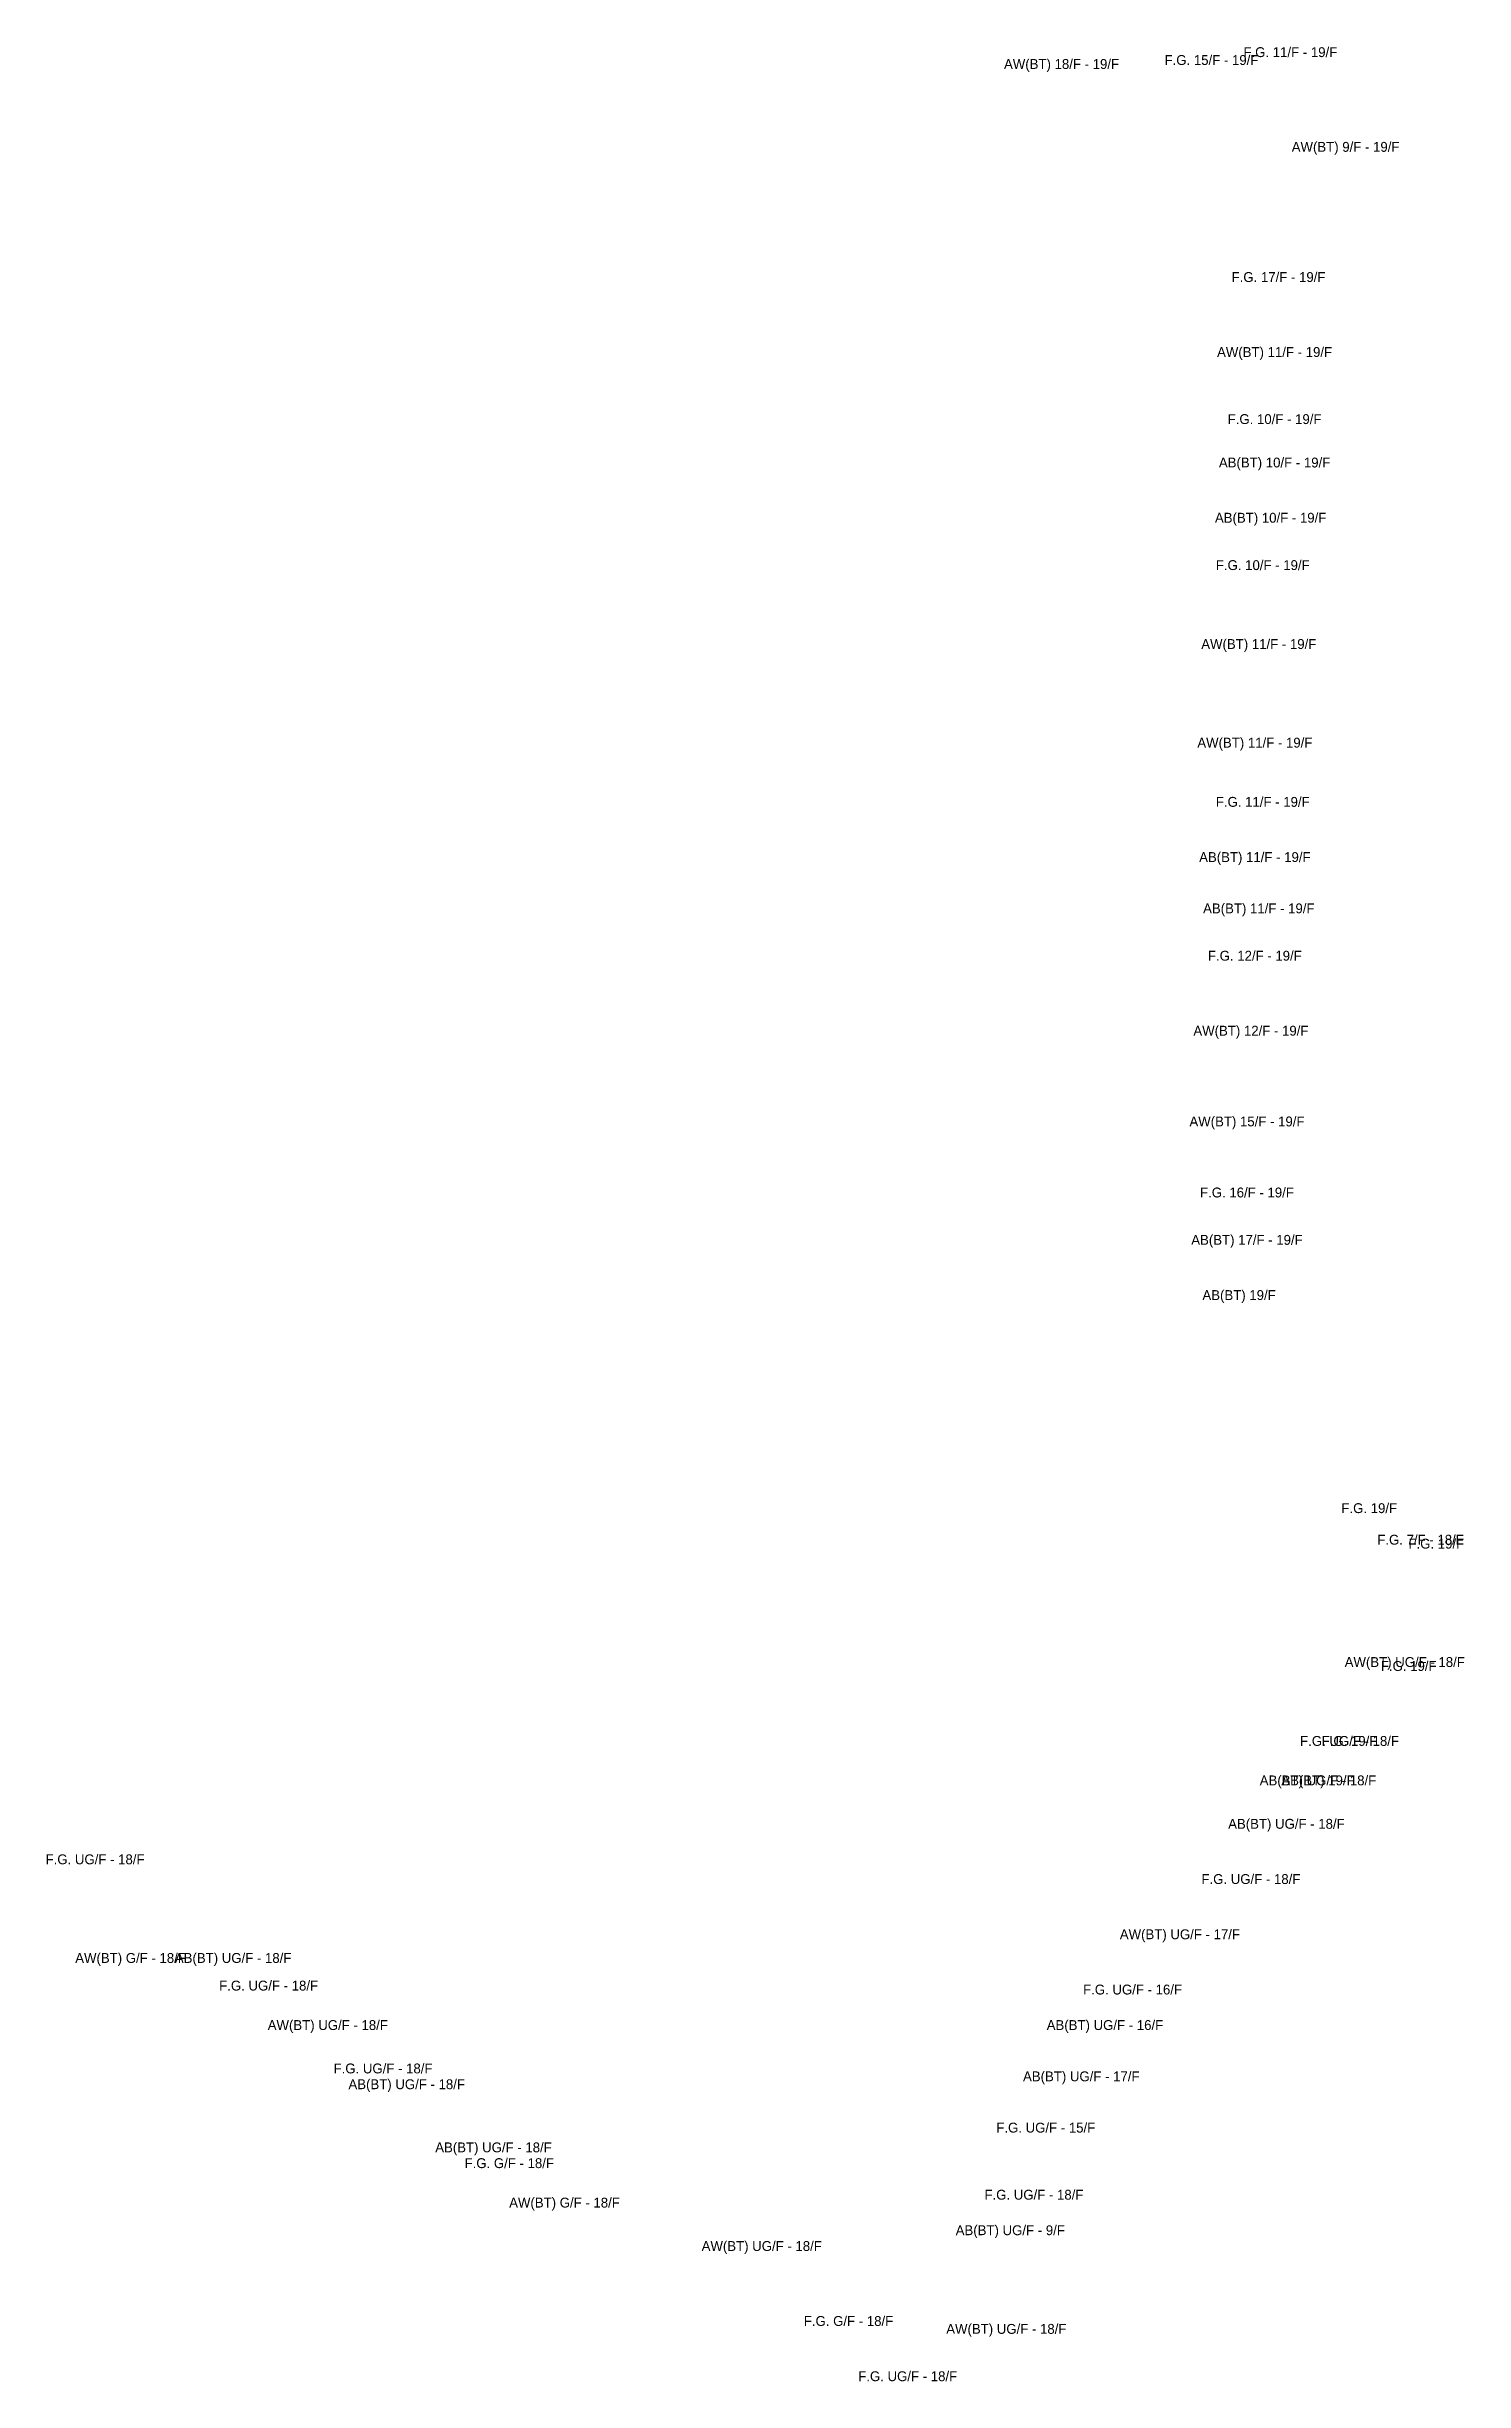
# Model space of a CAD drawing. Extents: x 817078 to 817239, y 826078 to 826189.
# Drawn here: x 817199.9 to 817235.9, y 826078 to 826137.1 of the extents above; entities that cross this region are included whole.
import ezdxf
from ezdxf.enums import TextEntityAlignment as Align

# ---------------------------------------------------------------- set-up
doc = ezdxf.new("R2010")
doc.units = 0
doc.layers.add('AC_Mitigation_Check', color=3, linetype='Continuous')

msp = doc.modelspace()

# ---------------------------------------------------------------- texts
at = {"layer": 'AC_Mitigation_Check'}
for s, p in [(' AW(BT) 18/F - 19/F', (817225.6, 826136.7)), (' F.G. 15/F - 19/F', (817229.4, 826136.8)), (' F.G. 11/F - 19/F', (817231.4, 826137)), (' AW(BT) 9/F - 19/F', (817232.8, 826134.6)), (' F.G. 17/F - 19/F', (817231.1, 826131.3)), (' AW(BT) 11/F - 19/F', (817231, 826129.4)), (' F.G. 10/F - 19/F', (817231, 826127.7)), (' AB(BT) 10/F - 19/F', (817231, 826126.6)), (' AB(BT) 10/F - 19/F', (817230.9, 826125.2)), (' F.G. 10/F - 19/F', (817230.7, 826124)), (' AW(BT) 11/F - 19/F', (817230.6, 826122)), (' AW(BT) 11/F - 19/F', (817230.5, 826119.5)), (' F.G. 11/F - 19/F', (817230.7, 826118)), (' AB(BT) 11/F - 19/F', (817230.5, 826116.6)), (' AB(BT) 11/F - 19/F', (817230.6, 826115.3)), (' F.G. 12/F - 19/F', (817230.5, 826114.1)), (' AW(BT) 12/F - 19/F', (817230.4, 826112.2)), (' AW(BT) 15/F - 19/F', (817230.3, 826109.9)), (' F.G. 16/F - 19/F', (817230.3, 826108.1)), (' AB(BT) 17/F - 19/F', (817230.3, 826106.9)), (' AB(BT) 19/F', (817230.1, 826105.5)), (' F.G. 19/F', (817233.4, 826100.1)), (' F.G. 7/F - 18/F', (817234.7, 826099.3)), (' F.G. 19/F', (817235.1, 826099.2)), (' AW(BT) UG/F - 18/F', (817234.3, 826096.2)), (' F.G. 19/F', (817234.4, 826096.1)), (' F.G. UG/F - 18/F', (817232.9, 826094.2)), (' F.G. 19/F', (817232.9, 826094.2)), (' AB(BT) UG/F - 18/F', (817232.1, 826093.2)), (' AB(BT) 19/F', (817232.1, 826093.2)), (' AB(BT) UG/F - 18/F', (817231.3, 826092.1)), (' F.G. UG/F - 18/F', (817201.1, 826091.2)), (' F.G. UG/F - 18/F', (817230.4, 826090.7)), (' AW(BT) UG/F - 17/F', (817228.6, 826089.3)), (' AW(BT) G/F - 18/F', (817202, 826088.7)), (' AB(BT) UG/F - 18/F', (817204.6, 826088.7)), (' F.G. UG/F - 18/F', (817205.5, 826088)), (' F.G. UG/F - 16/F', (817227.4, 826087.9)), (' AW(BT) UG/F - 18/F', (817207, 826087)), (' AB(BT) UG/F - 16/F', (817226.7, 826087)), (' F.G. UG/F - 18/F', (817208.4, 826085.9)), (' AB(BT) UG/F - 18/F', (817209, 826085.5)), (' AB(BT) UG/F - 17/F', (817226.1, 826085.7)), (' F.G. UG/F - 15/F', (817225.2, 826084.4)), (' AB(BT) UG/F - 18/F', (817211.2, 826083.9)), (' F.G. G/F - 18/F', (817211.6, 826083.5)), (' AW(BT) G/F - 18/F', (817213, 826082.5)), (' F.G. UG/F - 18/F', (817224.9, 826082.7)), (' AB(BT) UG/F - 9/F', (817224.3, 826081.8)), (' AW(BT) UG/F - 18/F', (817218, 826081.4)), (' F.G. G/F - 18/F', (817220.2, 826079.5)), (' AW(BT) UG/F - 18/F', (817224.2, 826079.3)), (' F.G. UG/F - 18/F', (817221.7, 826078.1))]:
    msp.add_text(s, height=0.25, dxfattribs=at).set_placement(p, align=Align.MIDDLE_CENTER)

doc.saveas('drawing.dxf')
